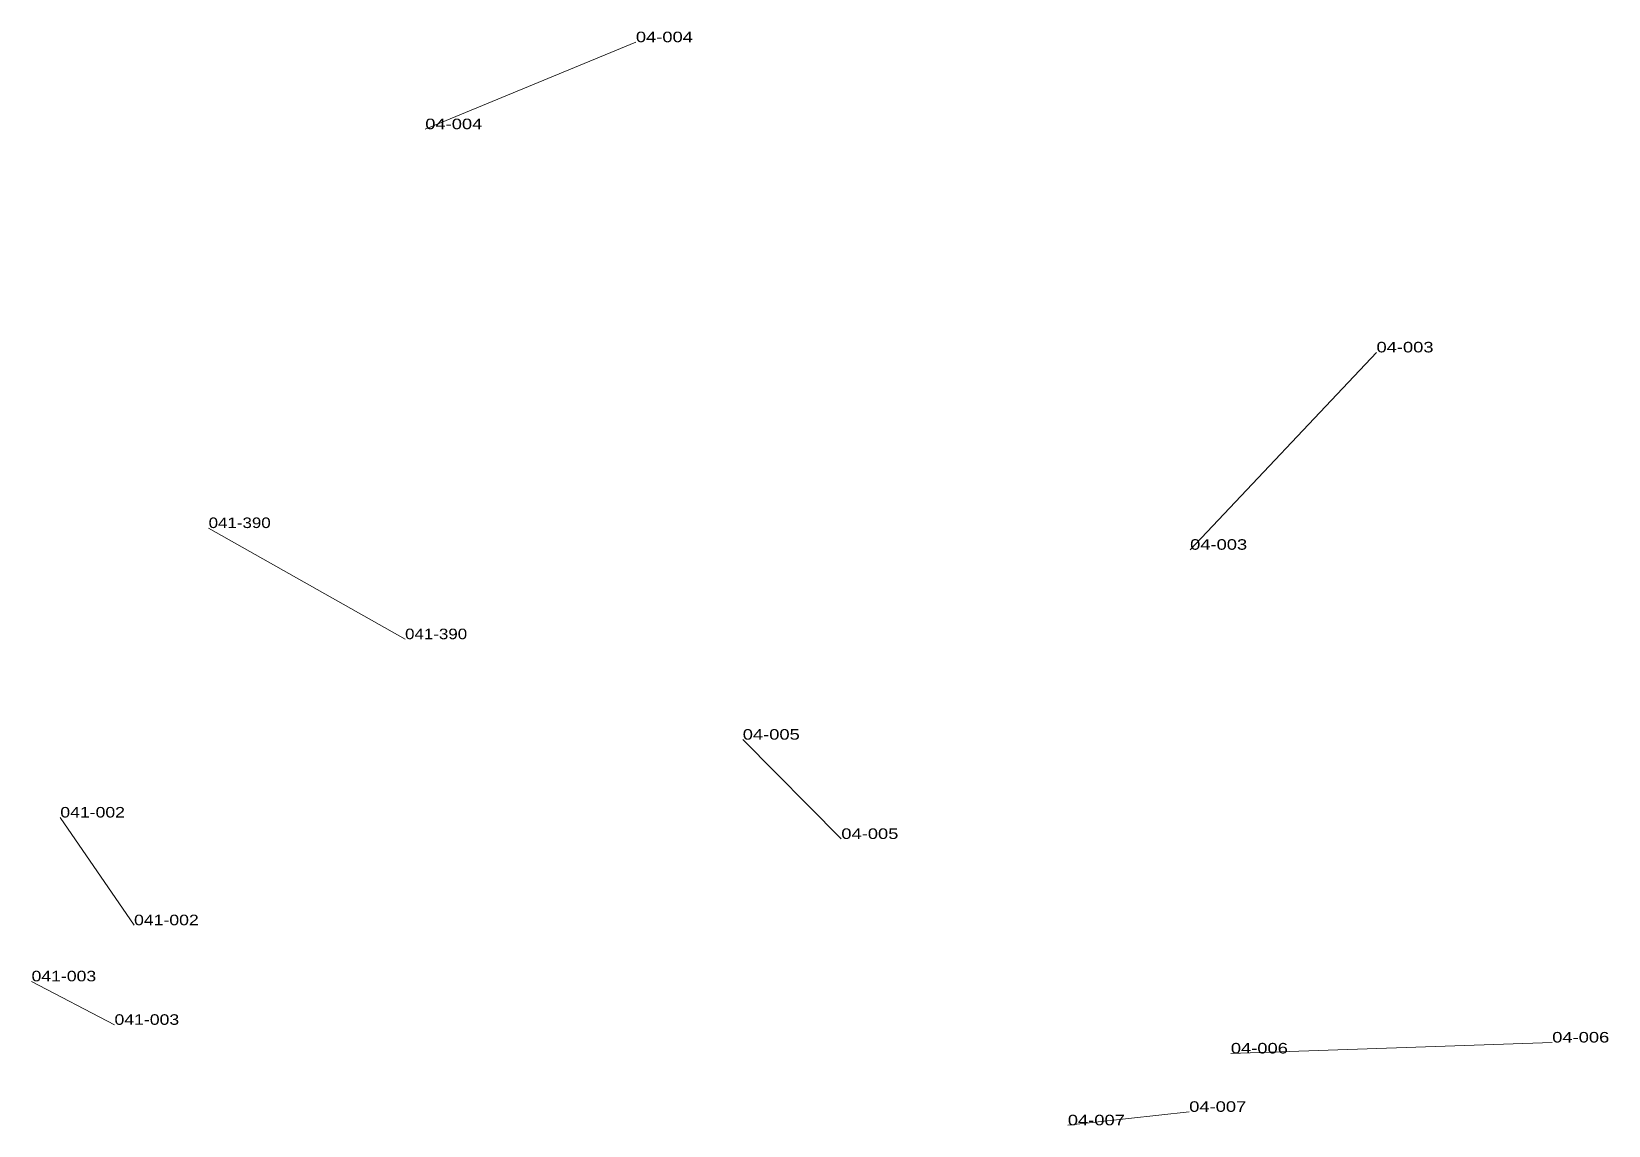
# Model space of a CAD drawing. Header units: metres. Extents: x 571156 to 607184, y 703608 to 727431.
# Drawn here: x 571512.9 to 571812.1, y 722539.3 to 722746.9 of the extents above; entities that cross this region are included whole.
import ezdxf

# ---------------------------------------------------------------- set-up
doc = ezdxf.new("R2010")
doc.units = ezdxf.units.M
doc.header["$LTSCALE"] = 0.8
doc.layers.add('60', color=7, linetype='Continuous', lineweight=13)
doc.layers.add('61', color=7, linetype='Continuous')

msp = doc.modelspace()

# ---------------------------------------------------------------- texts
at = {"layer": '60'}
for s, width, p in [('04-004', 1.3, (571587.59, 722728.4)), ('041-390', 1.2, (571546.48, 722652.69)), ('041-390', 1.2, (571546.48, 722652.69)), ('04-003', 1.3, (571732.74, 722648.57)), ('04-005', 1.3, (571647.84, 722612.52)), ('041-002', 1.25, (571518.33, 722597.74)), ('041-002', 1.25, (571518.33, 722597.74)), ('041-003', 1.25, (571512.87, 722566.64)), ('041-003', 1.25, (571512.87, 722566.64)), ('04-006', 1.3, (571801.46, 722555.03)), ('04-007', 1.3, (571709.53, 722539.31))]:
    msp.add_text(s, height=2, dxfattribs=dict(at, width=width)).set_placement(p)
at = {"layer": '61'}
for s, width, p in [('04-004', 1.3, (571627.56, 722744.91)), ('04-003', 1.3, (571768.11, 722686.03)), ('041-390', 1.2, (571583.76, 722631.59)), ('041-390', 1.2, (571583.76, 722631.59)), ('04-005', 1.3, (571666.55, 722593.67)), ('041-002', 1.25, (571532.33, 722577.29)), ('041-002', 1.25, (571532.33, 722577.29)), ('041-003', 1.25, (571528.62, 722558.39)), ('041-003', 1.25, (571528.62, 722558.39)), ('04-006', 1.3, (571740.47, 722552.95)), ('04-007', 1.3, (571732.57, 722541.87))]:
    msp.add_text(s, height=2, dxfattribs=dict(at, width=width)).set_placement(p)

# ---------------------------------------------------------------- linework, layer by layer
at = {"layer": '60'}
for p, q in [((571627.56, 722744.91), (571587.59, 722728.4)), ((571768.11, 722686.03), (571732.74, 722648.57)), ((571583.76, 722631.59), (571546.48, 722652.69)), ((571583.76, 722631.59), (571546.48, 722652.69)), ((571666.55, 722593.67), (571647.84, 722612.52)), ((571532.33, 722577.29), (571518.33, 722597.74)), ((571532.33, 722577.29), (571518.33, 722597.74)), ((571528.62, 722558.39), (571512.87, 722566.64)), ((571528.62, 722558.39), (571512.87, 722566.64)), ((571740.47, 722552.95), (571801.46, 722555.03)), ((571732.57, 722541.87), (571709.53, 722539.31))]:
    msp.add_line(p, q, dxfattribs=at)

msp.set_redraw_order([(e.dxf.handle, doc.entitydb.next_handle()) for e in msp.query("TEXT MTEXT ATTDEF DIMENSION ARC_DIMENSION")])  # texts and dimensions are drawn at this point

doc.saveas('drawing.dxf')
